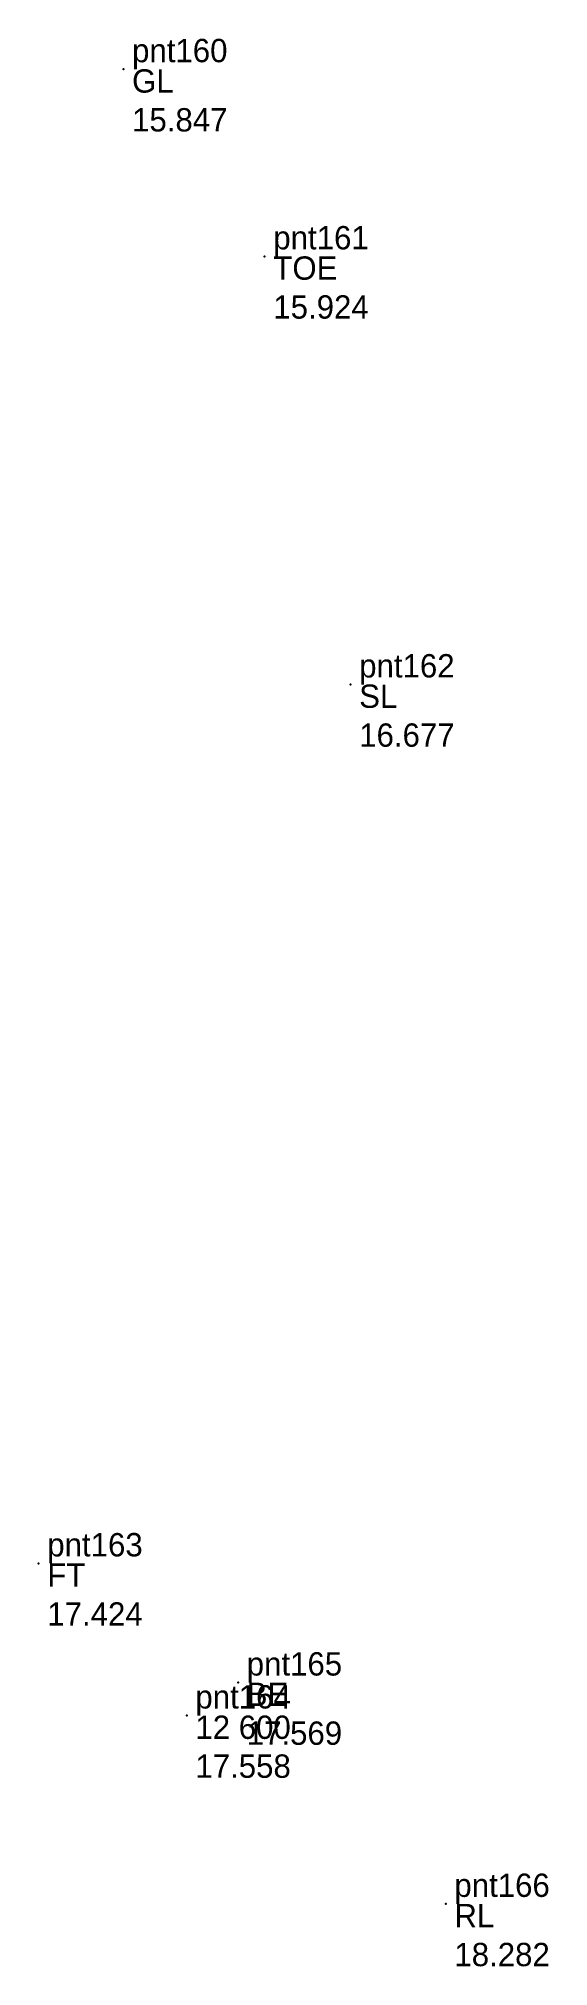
# Model space of a CAD drawing. Header units: metres. Extents: x 169978 to 830021, y 964681 to 1014880.
# Drawn here: x 180137.19 to 180140.47, y 983189.58 to 983201.98 of the extents above; entities that cross this region are included whole.
import ezdxf

# ---------------------------------------------------------------- set-up
doc = ezdxf.new("R2010")
doc.units = ezdxf.units.M

msp = doc.modelspace()

# ---------------------------------------------------------------- texts
at = {"layer": 'TN TO MDU CS L.H.S CH 10-800 TO 14-600_Code', "char_height": 0.15, "attachment_point": 1}
for s, insert, width in [(' GL', (180137.739, 983201.78, 15.847), 0.45), (' TOE', (180138.647, 983200.577, 15.924), 0.6), (' SL', (180139.199, 983197.825, 16.677), 0.45), (' FT', (180137.194, 983192.175, 17.424), 0.45), (' BE', (180138.476, 983191.409, 17.569), 0.45), (' 12 600', (180138.146, 983191.197, 17.558), 1.05), (' RL', (180139.811, 983189.986, 18.282), 0.45)]:
    msp.add_mtext(s, dxfattribs=dict(at, insert=insert, width=width))
at = {"layer": 'TN TO MDU CS L.H.S CH 10-800 TO 14-600_Height', "char_height": 0.15, "width": 1.08, "attachment_point": 1}
for s, insert in [('\\P 15.847', (180137.739, 983201.78, 15.847)), ('\\P 15.924', (180138.647, 983200.577, 15.924)), ('\\P 16.677', (180139.199, 983197.825, 16.677)), ('\\P 17.424', (180137.194, 983192.175, 17.424)), ('\\P 17.569', (180138.476, 983191.409, 17.569)), ('\\P 17.558', (180138.146, 983191.197, 17.558)), ('\\P 18.282', (180139.811, 983189.986, 18.282))]:
    msp.add_mtext(s, dxfattribs=dict(at, insert=insert))
at = {"layer": 'TN TO MDU CS L.H.S CH 10-800 TO 14-600_Name', "char_height": 0.15, "width": 1.05, "attachment_point": 7}
for s, insert in [(' pnt160', (180137.739, 983201.78, 15.847)), (' pnt161', (180138.647, 983200.577, 15.924)), (' pnt162', (180139.199, 983197.825, 16.677)), (' pnt163', (180137.194, 983192.175, 17.424)), (' pnt165', (180138.476, 983191.409, 17.569)), (' pnt164', (180138.146, 983191.197, 17.558)), (' pnt166', (180139.811, 983189.986, 18.282))]:
    msp.add_mtext(s, dxfattribs=dict(at, insert=insert))

# ---------------------------------------------------------------- linework, layer by layer
at = {"layer": 'TN TO MDU CS L.H.S CH 10-800 TO 14-600_Survey'}
for p in [(180137.739, 983201.78, 15.847), (180138.647, 983200.577, 15.924), (180139.199, 983197.825, 16.677), (180137.194, 983192.175, 17.424), (180138.476, 983191.409, 17.569), (180138.146, 983191.197, 17.558), (180139.811, 983189.986, 18.282)]:
    msp.add_point(p, dxfattribs=at)

msp.set_redraw_order([(e.dxf.handle, doc.entitydb.next_handle()) for e in msp.query("TEXT MTEXT ATTDEF DIMENSION ARC_DIMENSION")])  # texts and dimensions are drawn at this point

doc.saveas('drawing.dxf')
